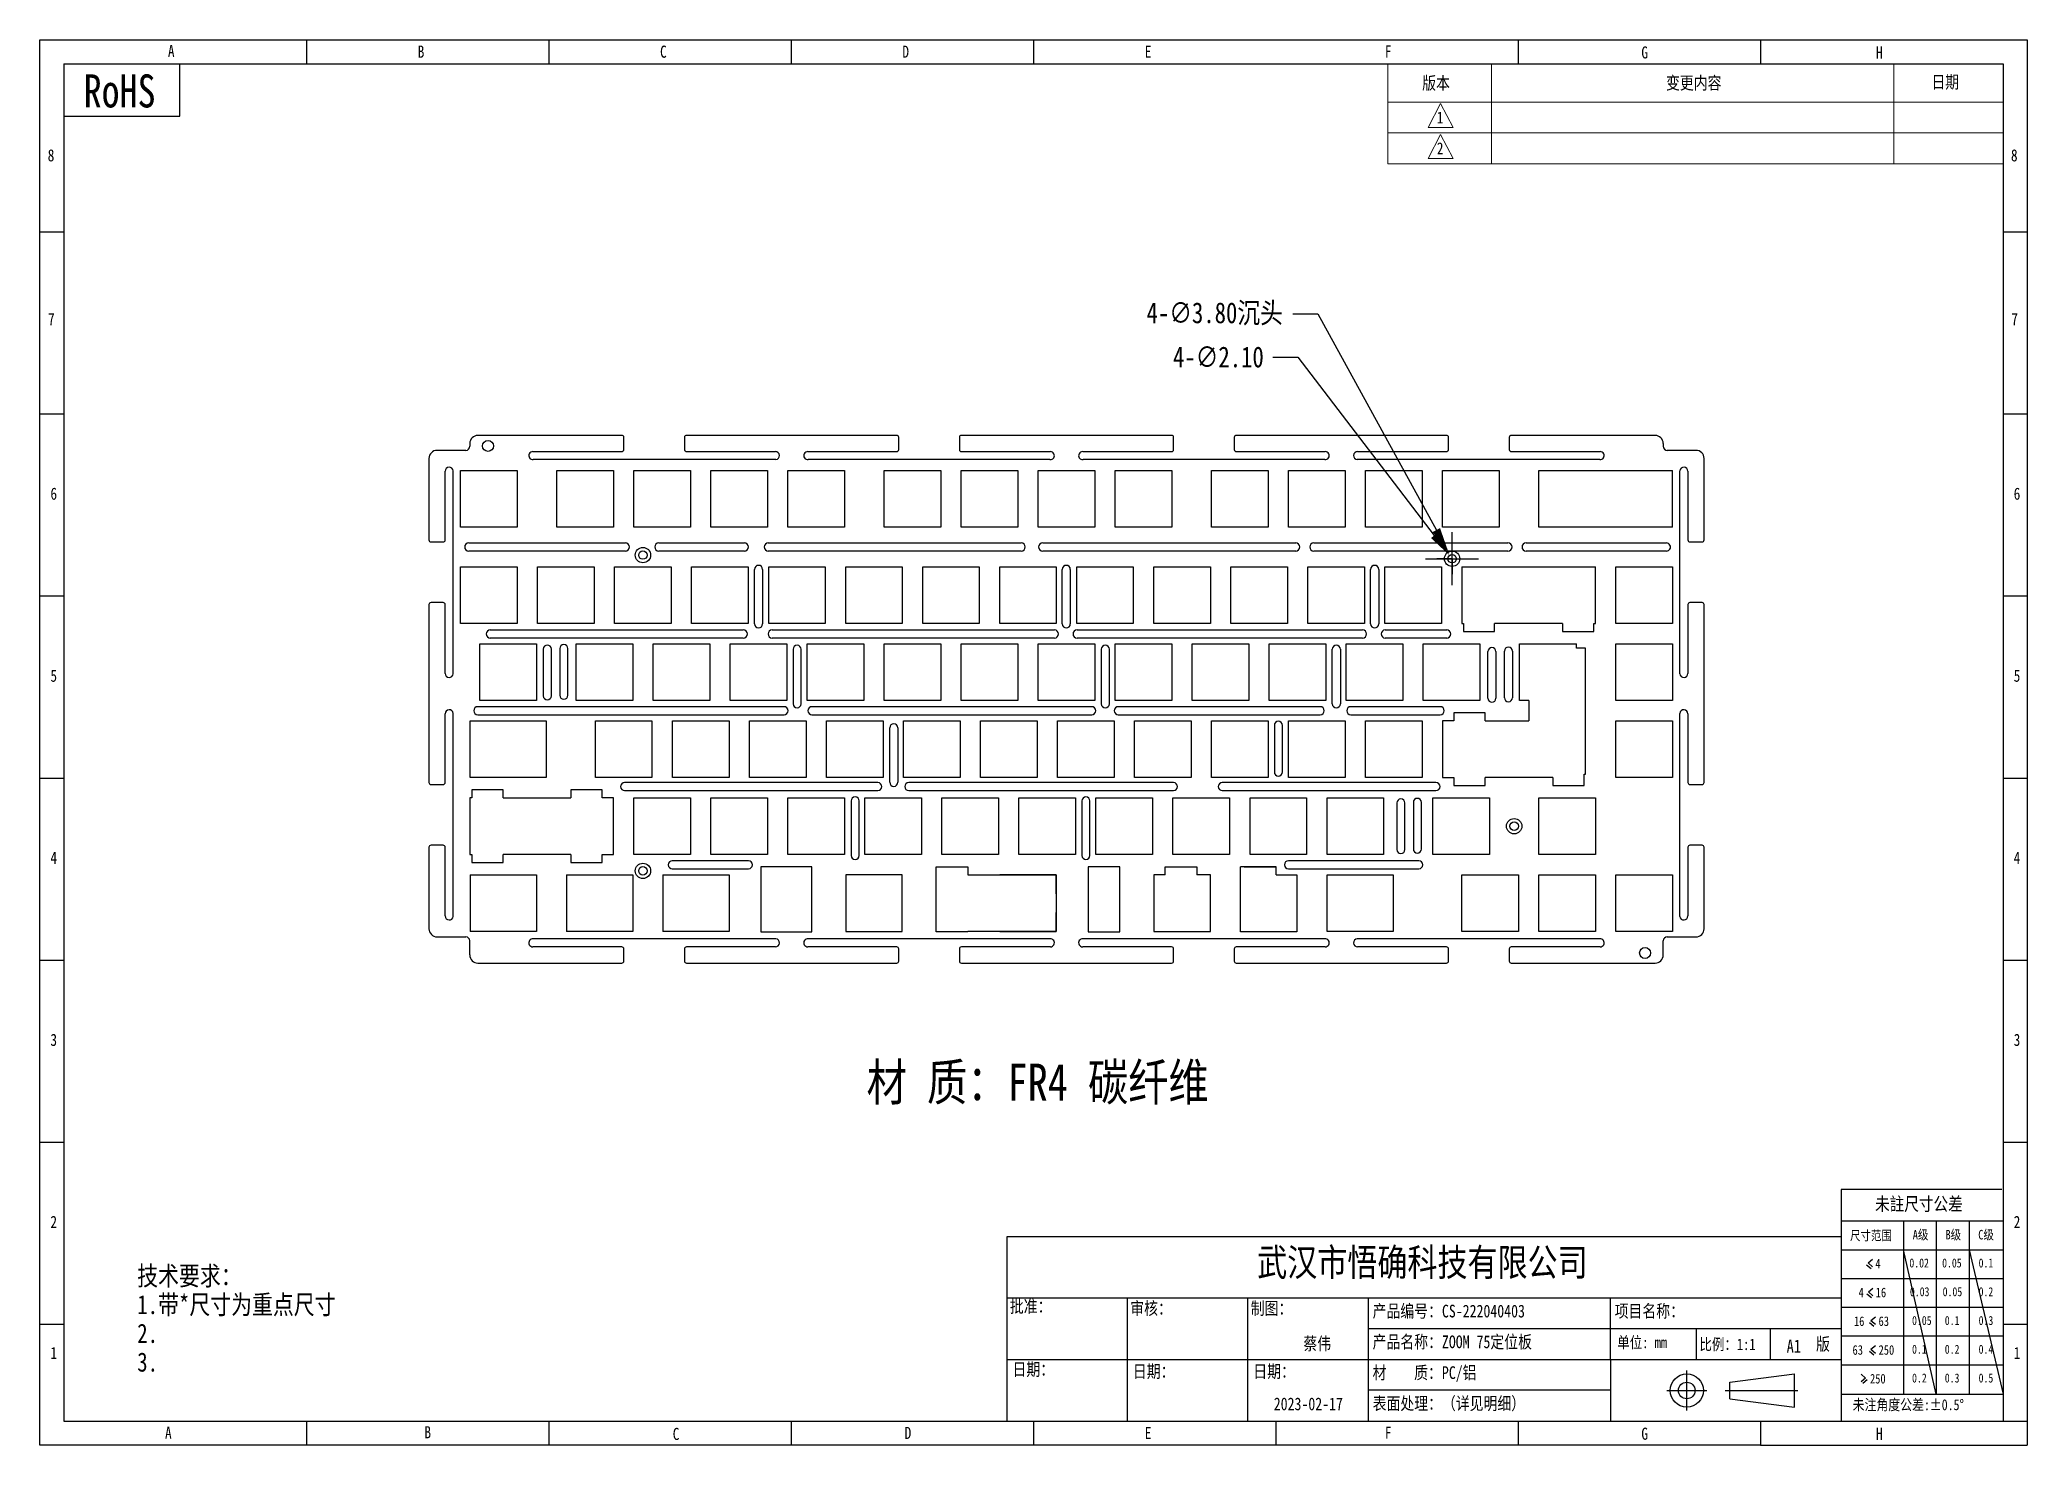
# Model space of a CAD drawing. Header units: millimetres. Extents: x 1340 to 2414, y -845 to -497.
# Drawn here: x 1922.1 to 2413.7, y -845 to -497.4 of the extents above; entities that cross this region are included whole.
import ezdxf

# ---------------------------------------------------------------- set-up
doc = ezdxf.new("R2010")
doc.units = ezdxf.units.MM
doc.header["$LTSCALE"] = 50
doc.header["$MEASUREMENT"] = 0
doc.header["$PDMODE"] = 3
doc.header["$PDSIZE"] = 0.3125
doc.linetypes.add('CENTER', pattern=[0.6, 0.375, -0.075, 0.075, -0.075])
doc.layers.get('0').update_dxf_attribs({"linetype": 'CONTINUOUS'})
doc.layers.get('Defpoints').update_dxf_attribs({"linetype": 'CONTINUOUS'})
for name, color, linetype in [('10', 7, 'CONTINUOUS'), ('TK', 7, 'CONTINUOUS'), ('尺寸', 3, 'CONTINUOUS'), ('文字', 3, 'CONTINUOUS')]:
    doc.layers.add(name, color=color, linetype=linetype)
doc.styles.get("Standard").update_dxf_attribs({"font": '', "width": 0.8})
doc.styles.get('Standard').set_extended_font_data('SimSun')
doc.dimstyles.get("Standard").update_dxf_attribs({"dimscale": 18, "dimtxt": 0.15625, "dimasz": 0.1875, "dimexe": 0.125, "dimexo": 0.0625, "dimgap": 0.09, "dimtad": 0, "dimtih": 1, "dimtoh": 1, "dimzin": 12, "dimdsep": 46, "dimtxsty": 'Standard', "dimblk": '_FILLED', "dimcen": 0.09, "dimazin": 3, "dimtp": 0.01, "dimtm": 0.01, "dimtfac": 1, "dimtofl": 0, "dimtmove": 0, "dimatfit": 3, "dimldrblk": '_FILLED', "dimfxl": 1, "dimtolj": 1, "dimtzin": 4, "dimarcsym": 0})

msp = doc.modelspace()

# ---------------------------------------------------------------- texts
at = {"color": 0, "width": 0.8}
for s, height, p in [('A', 2.997, (1953.771, -501.69)), ('B', 2.997, (2015.565, -501.858)), ('C', 2.997, (2075.513, -501.858)), ('D', 2.997, (2135.462, -501.858)), ('E', 2.997, (2195.411, -501.858)), ('F', 2.997, (2254.805, -501.805)), ('G ', 2.9974, (2318.248, -502.047)), ('H', 2.997, (2376.293, -502.077)), ('8', 2.997, (1924.038, -527.496)), ('8', 2.997, (2409.674, -527.496)), ('7', 2.997, (1924.128, -568.003)), ('7', 2.997, (2409.763, -568.003)), ('6', 2.997, (1924.713, -611.173)), ('6', 2.997, (2410.349, -611.173)), ('5', 2.997, (1924.713, -656.202)), ('5', 2.997, (2410.349, -656.202)), ('4', 2.997, (1924.713, -701.231)), ('4', 2.997, (2410.349, -701.231)), ('3', 2.997, (1924.713, -746.261)), ('3', 2.997, (2410.349, -746.261)), ('2', 2.997, (1924.713, -791.29)), ('2', 2.997, (2410.349, -791.29)), ('1 ', 2.9974, (1924.713, -823.709)), ('1 ', 2.9974, (2410.349, -823.709)), ('A', 2.997, (1953.06, -843.427)), ('B', 2.997, (2017.229, -843.312)), ('C', 2.997, (2078.648, -843.727)), ('D ', 2.9974, (2136.017, -843.48)), ('E', 2.997, (2195.411, -843.48)), ('F', 2.997, (2254.805, -843.428)), ('G ', 2.9974, (2318.248, -843.67)), ('H', 2.997, (2376.293, -843.699))]:
    msp.add_text(s, height=height, dxfattribs=at).set_placement(p)
at = {"color": 0, "lineweight": 13, "char_height": 3.1433, "width": 32.42945, "attachment_point": 1}
for s, insert in [('版本', (2264.027, -506.546)), ('变更内容', (2324.337, -506.519)), ('日期', (2389.994, -506.282))]:
    msp.add_mtext(s, dxfattribs=dict(at, insert=insert))
at = {"color": 0, "attachment_point": 1}
for s, insert, char_height, width in [('材 质：FR4 碳纤维', (2126.6, -750.651), 9.13107, 171.12929), ('未註尺寸公差', (2376.06, -783.689), 3.3106, 117.95877), ('{\\fSimSun|b0|i0|c134|p2;A级}', (2385.37, -791.769), 2.37092, 117.95878), ('{\\fSimSun|b0|i0|c0|p2;B\\fSimSun|b0|i0|c134|p2;级}', (2393.471, -791.769), 2.37092, 117.95878), ('{\\fSimSun|b0|i0|c134|p2;C级}', (2401.571, -791.769), 2.37092, 117.95878), ('尺寸范围{\\fTxt|b0|i0|c134|p2;}', (2369.86, -791.962), 2.37092, 117.95877), ('4', (2376.125, -798.935), 2.371, 117.95877), ('0.02', (2384.539, -798.837), 2.2227, 117.95877), ('0.05', (2392.639, -798.837), 2.2227, 117.95877), ('0.1', (2401.666, -798.837), 2.2227, 117.95877), ('4', (2371.98, -806.047), 2.371, 117.95877), ('16', (2376.213, -806.047), 2.3709, 117.95877), ('0.03', (2384.67, -805.949), 2.2227, 117.95877), ('0.05', (2392.771, -805.949), 2.2227, 117.95877), ('0.2', (2401.666, -805.949), 2.2227, 117.95877), ('{\\fSimSun|b0|i0|c134|p2;批准：}', (2162.031, -809.085), 3.14326, 58.90916), ('{\\fSimSun|b0|i0|c134|p2;审核：}', (2191.817, -809.59), 3.14326, 58.90916), ('{\\fSimSun|b0|i0|c134|p2;制图：}', (2221.603, -809.59), 3.14326, 58.90916), ('{\\fSimSun|b0|i0|c134|p2;产品编号：CS-222040403}', (2251.768, -810.271), 3.14326, 58.90916), ('{\\fSimSun|b0|i0|c134|p2;项目名称：}', (2311.64, -810.271), 3.14326, 58.90916), ('16', (2370.834, -813.16), 2.3709, 117.95877), ('63', (2376.919, -813.16), 2.3709, 117.95877), ('0.05', (2385.201, -813.062), 2.2227, 117.95877), ('0.1', (2393.301, -813.062), 2.2227, 117.95877), ('0.3', (2401.666, -813.062), 2.2227, 117.95877), ('{\\fSimSun|b0|i0|c134|p2;蔡伟}', (2234.647, -818.31), 3.14326, 58.90916), ('产品名称：ZOOM 75定位板', (2251.768, -817.879), 3.14326, 58.90916), ('{\\fSimSun|b0|i0|c134|p2;单位\\fSimSun|b0|i0|c134|p54;: mm }', (2312.28, -818.174), 2.82893, 53.01824), ('{\\fSimSun|b0|i0|c134|p2;比例：1:1}', (2332.611, -818.653), 2.82893, 53.01824), ('\\fￋￎￌﾣﾤ|b0|i0|c134|p2;版', (2361.454, -818.433), 3.14326, 58.90916), ('63', (2370.481, -820.273), 2.3709, 117.95877), ('250', (2376.919, -820.273), 2.3709, 117.95877), ('0.1', (2385.201, -820.175), 2.2227, 117.95877), ('0.2', (2393.301, -820.175), 2.2227, 117.95877), ('0.4', (2401.666, -820.175), 2.2227, 117.95877), ('{\\fSimSun|b0|i0|c134|p2;日期：}', (2162.681, -824.686), 3.14326, 58.90916), ('{\\fSimSun|b0|i0|c134|p2;日期：}', (2192.467, -825.191), 3.14326, 58.90916), ('{\\fSimSun|b0|i0|c134|p2;日期：}', (2222.253, -825.191), 3.14326, 58.90916), ('材    质：PC/铝 ', (2251.768, -825.499), 3.14326, 58.90916), ('250', (2374.801, -827.386), 2.3709, 117.95877), ('0.2', (2385.201, -827.288), 2.2227, 117.95877), ('0.3', (2393.301, -827.288), 2.2227, 117.95877), ('0.5', (2401.666, -827.288), 2.2227, 117.95877), ('2023-02-17', (2227.315, -833.233), 3.1433, 58.90916), ('{\\fSimSun|b0|i0|c134|p2;表面处理：（详见明细）}', (2251.768, -833.107), 3.14326, 58.90916), ('{\\fSimSun|b0|i0|c134|p2;未注角度公差:\\fSimSun|b0|i0|c0|p2;%%P0.5%%D}', (2370.506, -833.666), 2.69422, 107.23524)]:
    msp.add_mtext(s, dxfattribs=dict(at, insert=insert, char_height=char_height, width=width))
at = {"color": 0, "linetype": 'Continuous', "lineweight": 9, "insert": (1946.176, -800.768), "char_height": 4.73525, "width": 148.83508, "attachment_point": 1, "line_spacing_factor": 0.9}
msp.add_mtext('{\\fSimSun|b0|i0|c134|p2;技术要求：\\P\\fSimSun|b0|i0|c0|p2;1.\\fSimSun|b0|i0|c134|p2;带\\fSimSun|b0|i0|c0|p2;*\\fSimSun|b0|i0|c134|p2;尺寸为重点尺寸\\P\\fSimSun|b0|i0|c0|p2;2.\\P3.\\P} ', dxfattribs=at)
at = {"layer": 'TK', "color": 0, "lineweight": 13, "width": 0.8}
for s, p in [('1', (2267.667, -518.117)), ('2', (2267.667, -525.746))]:
    msp.add_text(s, height=2.958, dxfattribs=at).set_placement(p)
at = {"layer": 'TK', "color": 0, "lineweight": 13, "insert": (2354.192, -818.881), "char_height": 3.23663, "width": 11.74896, "attachment_point": 1}
msp.add_mtext('{\\fSimSun|b0|i0|c0|p2;A\\fSimSun|b0|i0|c134|p2;1}', dxfattribs=at)
at = {"layer": '尺寸', "color": 0, "ltscale": 0.18, "insert": (2223.219, -796.377), "char_height": 6.80895, "width": 155.26239, "attachment_point": 1}
msp.add_mtext('{\\fSimHei|b0|i0|c134|p49;武汉市悟确科技有限公司}', dxfattribs=at)
at = {"layer": '文字', "color": 0, "ltscale": 0.18, "insert": (1932.926, -505.979), "char_height": 8.17074, "width": 116.2566, "attachment_point": 1}
msp.add_mtext('{\\fSimSun|b0|i0|c0|p2;RoHS}', dxfattribs=at)

# ---------------------------------------------------------------- blocks, each defined once
blk = doc.blocks.new('SW_CENTERMARKSYMBOL_6')
at = {"layer": '10', "color": 0}
for p, q in [((-2.5, 0), (-3.8, 0)), ((0, 0), (-2.5, 0)), ((0, 2.5), (0, 3.8)), ((0, 0), (0, 2.5)), ((0, 0), (0, -2.5)), ((0, 0), (2.5, 0)), ((2.5, 0), (3.8, 0)), ((0, -2.5), (0, -3.8))]:
    blk.add_line(p, q, dxfattribs=at)
blk = doc.blocks.new('_FILLED')
at = {"color": 0, "linetype": 'ByBlock'}
blk.add_solid([(0, 0), (-1, 0.167), (-1, -0.167)], dxfattribs=at)
blk = doc.blocks.new('*D2')
at = {"color": 0, "lineweight": -2, "transparency": 16777216}
for p, q in [((2232.02, -565.22), (2238.21, -565.22)), ((2238.21, -565.22), (2267.54, -618.68)), ((2271.43, -632.3), (2271.43, -619.23)), ((2264.89, -625.77), (2277.96, -625.77))]:
    blk.add_line(p, q, dxfattribs=at)
at = {"layer": 'Defpoints', "color": 0, "transparency": 16777216}
for p in [(2270.51, -624.1), (2272.34, -627.43)]:
    blk.add_point(p, dxfattribs=at)
at = {"color": 0, "lineweight": -2, "transparency": 16777216, "xscale": 6.1875, "yscale": 6.1875, "zscale": 6.1875, "rotation": 298.750287693437}
blk.add_blockref('_FILLED', (2270.51, -624.1), dxfattribs=at)
at = {"color": 0, "transparency": 16777216, "insert": (2212.71, -565.22), "char_height": 5.1562, "attachment_point": 5}
blk.add_mtext('\\A1;4-∅3.80{\\fSimSun|b0|i0|c134|p2;沉头}', dxfattribs=at)
blk = doc.blocks.new('*D3')
at = {"color": 0, "lineweight": -2, "transparency": 16777216}
for p, q in [((2227.05, -575.9), (2233.24, -575.9)), ((2233.24, -575.9), (2267.03, -620.02)), ((2271.43, -632.3), (2271.43, -619.23)), ((2264.89, -625.77), (2277.96, -625.77))]:
    blk.add_line(p, q, dxfattribs=at)
at = {"layer": 'Defpoints', "color": 0, "transparency": 16777216}
for p in [(2270.79, -624.93), (2272.06, -626.6)]:
    blk.add_point(p, dxfattribs=at)
at = {"color": 0, "lineweight": -2, "transparency": 16777216, "xscale": 6.1875, "yscale": 6.1875, "zscale": 6.1875, "rotation": 307.4442253555715}
blk.add_blockref('_FILLED', (2270.79, -624.93), dxfattribs=at)
at = {"color": 0, "transparency": 16777216, "insert": (2213.62, -575.9), "char_height": 5.1562, "attachment_point": 5}
blk.add_mtext('\\A1;4-∅2.10', dxfattribs=at)

# ---------------------------------------------------------------- dimensions: what is measured, and where the dimension line sits
for p1, p2, text, picture, middle in [((2272.34, -627.434), (2270.512, -624.102), '4-<>{\\fSimSun|b0|i0|c134|p2;沉头}', '*D2', (2212.71, -565.216)), ((2272.064, -626.602), (2270.788, -624.934), '4-<>', '*D3', (2213.62, -575.901))]:
    dim = msp.add_diameter_dim_2p(p1=p1, p2=p2, text=text, dimstyle='Standard', override={"dimscale": 33, "dimzin": 0, "dimcen": 0.198, "dimadec": 0, "dimazin": 0, "dimtp": 0, "dimtm": 0, "dimtdec": 4, "dimtzin": 0})
    dim.commit()
    dim.dimension.update_dxf_attribs({"geometry": picture, "text_midpoint": middle, "dimtype": 163})

# ---------------------------------------------------------------- linework, layer by layer
at = {"color": 0}
for p, q in [((1922.068, -845.03), (1922.068, -497.412)), ((1922.068, -497.412), (2413.699, -497.412)), ((1988.062, -497.412), (1988.062, -503.407)), ((2048.011, -497.412), (2048.011, -503.407)), ((2107.96, -497.412), (2107.96, -503.407)), ((2167.908, -497.412), (2167.908, -503.407)), ((2287.806, -497.412), (2287.806, -503.407)), ((2347.755, -497.412), (2347.755, -503.407)), ((2413.699, -497.412), (2413.699, -845.03)), ((1928.063, -503.407), (1928.063, -839.035)), ((1928.063, -503.407), (2407.704, -503.407)), ((1956.744, -516.306), (1956.744, -503.407)), ((2407.704, -503.407), (2407.704, -839.035)), ((1928.063, -516.306), (1956.744, -516.306)), ((1922.068, -544.922), (1928.063, -544.922)), ((2407.704, -544.922), (2413.699, -544.922)), ((1922.068, -589.947), (1928.063, -589.947)), ((2407.704, -589.947), (2413.699, -589.947)), ((1922.068, -634.977), (1928.063, -634.977)), ((2407.704, -634.977), (2413.699, -634.977)), ((1922.068, -680.006), (1928.063, -680.006)), ((2407.704, -680.006), (2413.699, -680.006)), ((1922.068, -725.035), (1928.063, -725.035)), ((2407.704, -725.035), (2413.699, -725.035)), ((2407.704, -748.669), (2407.704, -800.995)), ((1922.068, -770.064), (1928.063, -770.064)), ((2407.704, -770.064), (2413.699, -770.064)), ((2407.395, -781.779), (2367.682, -781.779)), ((2367.682, -781.779), (2367.682, -795.861)), ((2367.682, -783.292), (2367.682, -839.035)), ((2367.682, -789.549), (2407.704, -789.549)), ((2383.093, -789.549), (2383.093, -832.421)), ((2391.194, -789.549), (2391.194, -832.421)), ((2399.294, -789.549), (2399.294, -832.421)), ((2161.362, -793.367), (2367.682, -793.377)), ((2161.362, -839.035), (2161.362, -793.367)), ((2367.682, -796.662), (2407.704, -796.662)), ((2373.94, -800.409), (2375.052, -801.342)), ((2374.321, -799.955), (2375.433, -799.022)), ((2374.321, -799.955), (2375.433, -800.888)), ((2367.682, -803.774), (2407.704, -803.774)), ((2374.429, -807.118), (2375.54, -806.185)), ((2161.362, -808.58), (2367.682, -808.58)), ((2191.148, -839.035), (2191.148, -808.58)), ((2220.934, -839.035), (2220.934, -808.58)), ((2250.72, -839.035), (2250.72, -808.58)), ((2310.592, -823.795), (2310.592, -808.58)), ((2367.682, -810.887), (2407.704, -810.887)), ((2374.048, -807.572), (2375.159, -808.505)), ((2374.429, -807.118), (2375.54, -808.051)), ((1922.068, -815.094), (1928.063, -815.094)), ((2374.646, -814.635), (2375.758, -815.568)), ((2375.027, -814.181), (2376.139, -813.248)), ((2375.027, -814.181), (2376.139, -815.114)), ((2407.704, -815.094), (2413.699, -815.094)), ((2250.72, -816.187), (2367.682, -816.187)), ((2331.782, -816.187), (2331.782, -823.795)), ((2350.109, -816.334), (2350.109, -823.795)), ((2367.682, -818), (2407.704, -818)), ((2375.027, -821.293), (2376.139, -820.361)), ((2161.362, -823.795), (2367.682, -823.795)), ((2310.592, -823.795), (2310.592, -839.035)), ((2367.682, -825.112), (2407.704, -825.112)), ((2374.646, -821.747), (2375.758, -822.68)), ((2375.027, -821.293), (2376.139, -822.226)), ((2340.14, -829.443), (2356.093, -827.394)), ((2340.14, -833.541), (2340.14, -829.443)), ((2356.093, -835.589), (2356.093, -827.394)), ((2373.728, -828.406), (2372.616, -827.473)), ((2373.728, -828.406), (2372.616, -829.339)), ((2374.109, -828.86), (2372.997, -829.793)), ((2310.592, -831.415), (2250.72, -831.415)), ((2340.14, -833.541), (2356.093, -835.589)), ((2367.682, -832.421), (2407.704, -832.421)), ((1928.063, -839.035), (2104.071, -839.035)), ((1988.062, -839.035), (1988.062, -845.03)), ((2048.011, -839.035), (2048.011, -845.03)), ((2104.071, -839.035), (2367.682, -839.035)), ((2107.96, -839.035), (2107.96, -845.03)), ((2167.908, -839.035), (2167.908, -845.03)), ((2227.857, -839.035), (2227.857, -845.03)), ((2287.806, -839.035), (2287.806, -845.03)), ((2347.755, -839.035), (2347.755, -845.03)), ((2367.682, -839.02), (2407.704, -839.035)), ((2367.682, -839.035), (2413.699, -839.035)), ((2107.96, -845.03), (1922.068, -845.03)), ((2347.755, -845.03), (2107.96, -845.03)), ((2347.755, -845.03), (2413.699, -845.03))]:
    msp.add_line(p, q, dxfattribs=at)
at = {"color": 0, "lineweight": 13}
for p, q in [((2255.566, -512.866), (2255.566, -503.407)), ((2281.178, -512.866), (2281.178, -503.407)), ((2380.704, -512.866), (2380.704, -503.407)), ((2407.654, -512.866), (2255.566, -512.866))]:
    msp.add_line(p, q, dxfattribs=at)
at = {"color": 7, "linetype": 'Continuous'}
for p, q in [((2027.452, -598.962), (2020.352, -598.964)), ((2028.452, -597.267), (2028.452, -597.962)), ((2066.054, -595.267), (2030.452, -595.267)), ((2044.054, -599.267), (2066.054, -599.267)), ((2066.554, -598.767), (2066.554, -595.767)), ((2081.554, -595.767), (2081.554, -598.767)), ((2134.054, -595.267), (2082.054, -595.267)), ((2082.054, -599.267), (2104.054, -599.267)), ((2112.054, -599.267), (2134.054, -599.267)), ((2134.554, -598.767), (2134.554, -595.767)), ((2149.554, -595.767), (2149.554, -598.767)), ((2202.054, -595.267), (2150.054, -595.267)), ((2150.054, -599.267), (2172.054, -599.267)), ((2180.051, -599.267), (2202.054, -599.267)), ((2202.554, -598.767), (2202.554, -595.767)), ((2217.554, -595.767), (2217.554, -598.767)), ((2270.054, -595.267), (2218.054, -595.267)), ((2218.054, -599.267), (2240.051, -599.267)), ((2248.051, -599.267), (2270.054, -599.267)), ((2270.554, -598.767), (2270.554, -595.767)), ((2285.554, -595.767), (2285.554, -598.767)), ((2321.652, -595.267), (2286.054, -595.267)), ((2286.054, -599.267), (2308.051, -599.267)), ((2323.652, -597.267), (2323.652, -597.962)), ((2331.752, -598.964), (2324.652, -598.962)), ((2018.352, -600.964), (2018.352, -621.129)), ((2022.352, -621.129), (2022.352, -604.131)), ((2024.347, -654.226), (2024.347, -604.031)), ((2026.177, -617.962), (2026.177, -603.962)), ((2026.177, -603.962), (2040.176, -603.962)), ((2040.176, -603.962), (2040.176, -617.962)), ((2104.154, -601.262), (2044.154, -601.262)), ((2049.989, -617.962), (2049.989, -603.962)), ((2049.989, -603.962), (2063.989, -603.962)), ((2063.989, -603.962), (2063.989, -617.962)), ((2069.039, -617.962), (2069.039, -603.962)), ((2069.039, -603.962), (2083.039, -603.962)), ((2083.039, -603.962), (2083.039, -617.962)), ((2088.089, -617.962), (2088.089, -603.962)), ((2088.089, -603.962), (2102.089, -603.962)), ((2102.089, -603.962), (2102.089, -617.962)), ((2107.139, -617.962), (2107.139, -603.962)), ((2107.139, -603.962), (2121.139, -603.962)), ((2171.954, -601.262), (2112.154, -601.262)), ((2121.139, -603.962), (2121.139, -617.962)), ((2130.952, -617.962), (2130.952, -603.962)), ((2130.952, -603.962), (2144.951, -603.962)), ((2144.951, -603.962), (2144.951, -617.962)), ((2150.002, -617.962), (2150.002, -603.962)), ((2150.002, -603.962), (2164.001, -603.962)), ((2164.001, -603.962), (2164.001, -617.962)), ((2169.052, -617.962), (2169.052, -603.962)), ((2169.052, -603.962), (2183.051, -603.962)), ((2239.951, -601.262), (2180.151, -601.262)), ((2183.051, -603.962), (2183.051, -617.962)), ((2188.102, -617.962), (2188.102, -603.962)), ((2188.102, -603.962), (2202.101, -603.962)), ((2202.101, -603.962), (2202.101, -617.962)), ((2211.914, -617.962), (2211.914, -603.962)), ((2211.914, -603.962), (2225.914, -603.962)), ((2225.914, -603.962), (2225.914, -617.962)), ((2230.964, -617.962), (2230.964, -603.962)), ((2230.964, -603.962), (2244.964, -603.962)), ((2244.964, -603.962), (2244.964, -617.962)), ((2307.951, -601.262), (2247.951, -601.262)), ((2250.014, -603.962), (2264.014, -603.962)), ((2250.014, -617.962), (2250.014, -603.962)), ((2264.014, -603.962), (2264.014, -617.962)), ((2269.064, -603.962), (2283.064, -603.962)), ((2269.064, -617.962), (2269.064, -603.962)), ((2283.064, -603.962), (2283.064, -617.962)), ((2292.877, -603.962), (2325.927, -603.962)), ((2292.877, -617.962), (2292.877, -603.962)), ((2325.927, -617.962), (2325.927, -603.962)), ((2327.757, -654.226), (2327.757, -604.031)), ((2329.752, -604.131), (2329.752, -621.129)), ((2333.752, -621.129), (2333.752, -600.964)), ((2040.176, -617.962), (2026.177, -617.962)), ((2063.989, -617.962), (2049.989, -617.962)), ((2083.039, -617.962), (2069.039, -617.962)), ((2102.089, -617.962), (2088.089, -617.962)), ((2121.139, -617.962), (2107.139, -617.962)), ((2144.951, -617.962), (2130.952, -617.962)), ((2164.001, -617.962), (2150.002, -617.962)), ((2183.051, -617.962), (2169.052, -617.962)), ((2202.101, -617.962), (2188.102, -617.962)), ((2225.914, -617.962), (2211.914, -617.962)), ((2244.964, -617.962), (2230.964, -617.962)), ((2264.014, -617.962), (2250.014, -617.962)), ((2283.064, -617.962), (2269.064, -617.962)), ((2325.927, -617.962), (2292.877, -617.962)), ((2018.852, -621.629), (2021.852, -621.629)), ((2028.177, -621.868), (2066.924, -621.868)), ((2066.924, -623.868), (2028.177, -623.868)), ((2075.199, -621.868), (2096.356, -621.868)), ((2096.356, -623.868), (2075.199, -623.868)), ((2102.27, -621.868), (2164.856, -621.868)), ((2164.856, -623.868), (2102.27, -623.868)), ((2170.152, -621.868), (2232.738, -621.868)), ((2232.738, -623.868), (2170.152, -623.868)), ((2237.213, -621.868), (2285.246, -621.868)), ((2285.246, -623.868), (2237.213, -623.868)), ((2289.721, -621.868), (2324.454, -621.868)), ((2324.425, -623.863), (2289.721, -623.868)), ((2330.252, -621.629), (2333.252, -621.629)), ((2026.177, -641.774), (2026.177, -627.774)), ((2026.177, -627.774), (2040.176, -627.774)), ((2040.176, -627.774), (2040.176, -641.774)), ((2045.227, -641.774), (2045.227, -627.774)), ((2045.227, -627.774), (2059.226, -627.774)), ((2059.226, -627.774), (2059.226, -641.774)), ((2064.277, -641.774), (2064.277, -627.774)), ((2064.277, -627.774), (2078.276, -627.774)), ((2078.276, -627.774), (2078.276, -641.774)), ((2083.327, -641.774), (2083.327, -627.774)), ((2083.327, -627.774), (2097.326, -627.774)), ((2097.326, -627.774), (2097.326, -641.774)), ((2098.876, -641.888), (2098.876, -628.406)), ((2100.876, -628.406), (2100.876, -641.888)), ((2102.377, -641.774), (2102.377, -627.774)), ((2102.377, -627.774), (2116.376, -627.774)), ((2116.376, -627.774), (2116.376, -641.774)), ((2121.425, -641.774), (2121.425, -627.774)), ((2121.425, -627.774), (2135.426, -627.774)), ((2135.426, -627.774), (2135.426, -641.774)), ((2140.475, -641.774), (2140.475, -627.774)), ((2140.475, -627.774), (2154.476, -627.774)), ((2154.476, -627.774), (2154.476, -641.774)), ((2159.527, -641.774), (2159.527, -627.774)), ((2159.527, -627.774), (2173.526, -627.774)), ((2173.526, -627.774), (2173.526, -641.774)), ((2174.992, -641.888), (2174.992, -628.406)), ((2176.992, -628.406), (2176.992, -641.888)), ((2178.577, -641.774), (2178.577, -627.774)), ((2178.577, -627.774), (2192.576, -627.774)), ((2192.576, -627.774), (2192.576, -641.774)), ((2197.627, -641.774), (2197.627, -627.774)), ((2197.627, -627.774), (2211.626, -627.774)), ((2211.626, -627.774), (2211.626, -641.774)), ((2216.677, -627.774), (2230.676, -627.774)), ((2216.677, -641.774), (2216.677, -627.774)), ((2230.676, -627.774), (2230.676, -641.774)), ((2235.727, -627.774), (2249.726, -627.774)), ((2235.727, -641.774), (2235.727, -627.774)), ((2249.726, -627.774), (2249.726, -641.774)), ((2251.271, -641.888), (2251.271, -628.406)), ((2253.271, -628.406), (2253.271, -641.888)), ((2254.777, -627.774), (2268.776, -627.774)), ((2254.777, -641.774), (2254.777, -627.774)), ((2268.776, -627.774), (2268.776, -641.774)), ((2273.825, -627.774), (2306.875, -627.774)), ((2273.825, -627.774), (2273.825, -641.774)), ((2306.875, -641.774), (2306.875, -627.774)), ((2311.927, -627.774), (2325.926, -627.774)), ((2311.927, -641.774), (2311.927, -627.774)), ((2325.926, -627.774), (2325.926, -641.774)), ((2018.352, -637.129), (2018.352, -681.123)), ((2021.852, -636.629), (2018.852, -636.629)), ((2022.352, -654.127), (2022.352, -637.129)), ((2329.752, -637.129), (2329.752, -654.127)), ((2333.252, -636.629), (2330.252, -636.629)), ((2333.752, -681.123), (2333.752, -637.129)), ((2040.176, -641.774), (2026.177, -641.774)), ((2033.518, -643.376), (2096.104, -643.376)), ((2059.226, -641.774), (2045.227, -641.774)), ((2078.276, -641.774), (2064.277, -641.774)), ((2097.326, -641.774), (2083.327, -641.774)), ((2116.376, -641.774), (2102.377, -641.774)), ((2103.226, -643.376), (2173.061, -643.376)), ((2135.426, -641.774), (2121.425, -641.774)), ((2154.476, -641.774), (2140.475, -641.774)), ((2173.526, -641.774), (2159.527, -641.774)), ((2192.576, -641.774), (2178.577, -641.774)), ((2178.658, -643.376), (2249.272, -643.376)), ((2211.626, -641.774), (2197.627, -641.774)), ((2230.676, -641.774), (2216.677, -641.774)), ((2249.726, -641.774), (2235.727, -641.774)), ((2268.776, -641.774), (2254.777, -641.774)), ((2254.886, -643.376), (2270.09, -643.376)), ((2273.825, -641.774), (2274.226, -641.774)), ((2274.226, -641.774), (2274.226, -643.775)), ((2274.226, -643.775), (2281.945, -643.774)), ((2298.745, -641.774), (2281.945, -641.774)), ((2281.945, -643.774), (2281.945, -641.774)), ((2298.745, -641.774), (2298.745, -643.774)), ((2298.745, -643.774), (2306.451, -643.775)), ((2306.451, -641.774), (2306.875, -641.774)), ((2306.451, -643.775), (2306.451, -641.774)), ((2325.926, -641.774), (2311.927, -641.774)), ((2030.939, -660.824), (2030.939, -646.824)), ((2030.939, -646.824), (2044.939, -646.824)), ((2096.104, -645.376), (2033.518, -645.376)), ((2044.939, -646.824), (2044.939, -660.824)), ((2046.625, -648.137), (2046.625, -659.667)), ((2048.625, -659.667), (2048.625, -648.137)), ((2050.709, -647.999), (2050.709, -659.529)), ((2052.709, -659.529), (2052.709, -647.999)), ((2054.752, -660.824), (2054.752, -646.824)), ((2054.752, -646.824), (2068.751, -646.824)), ((2068.751, -646.824), (2068.751, -660.824)), ((2073.802, -660.824), (2073.802, -646.824)), ((2073.802, -646.824), (2087.801, -646.824)), ((2087.801, -646.824), (2087.801, -660.824)), ((2092.852, -660.824), (2092.852, -646.824)), ((2092.852, -646.824), (2106.851, -646.824)), ((2173.061, -645.376), (2103.226, -645.376)), ((2106.851, -646.824), (2106.851, -660.824)), ((2108.414, -648.161), (2108.414, -661.644)), ((2110.414, -661.644), (2110.414, -648.161)), ((2111.902, -660.824), (2111.902, -646.824)), ((2111.902, -646.824), (2125.901, -646.824)), ((2125.901, -646.824), (2125.901, -660.824)), ((2130.952, -660.824), (2130.952, -646.824)), ((2130.952, -646.824), (2144.951, -646.824)), ((2144.951, -646.824), (2144.951, -660.824)), ((2150.002, -660.824), (2150.002, -646.824)), ((2150.002, -646.824), (2164.001, -646.824)), ((2164.001, -646.824), (2164.001, -660.824)), ((2169.052, -660.824), (2169.052, -646.824)), ((2169.052, -646.824), (2183.051, -646.824)), ((2249.272, -645.376), (2178.658, -645.376)), ((2183.051, -646.824), (2183.051, -660.824)), ((2184.643, -648.161), (2184.643, -661.644)), ((2186.643, -661.644), (2186.643, -648.161)), ((2188.102, -660.824), (2188.102, -646.824)), ((2188.102, -646.824), (2202.101, -646.824)), ((2202.101, -646.824), (2202.101, -660.824)), ((2207.152, -646.824), (2221.151, -646.824)), ((2207.152, -660.824), (2207.152, -646.824)), ((2221.151, -646.824), (2221.151, -660.824)), ((2226.202, -646.824), (2240.201, -646.824)), ((2226.202, -660.824), (2226.202, -646.824)), ((2240.201, -646.824), (2240.201, -660.824)), ((2241.801, -661.644), (2241.801, -648.161)), ((2243.801, -648.161), (2243.801, -661.644)), ((2245.252, -646.824), (2259.251, -646.824)), ((2245.252, -660.824), (2245.252, -646.824)), ((2270.09, -645.376), (2254.886, -645.376)), ((2259.251, -646.824), (2259.251, -660.824)), ((2264.302, -646.824), (2278.301, -646.824)), ((2264.302, -660.824), (2264.302, -646.824)), ((2278.301, -646.824), (2278.301, -660.824)), ((2280.283, -660.28), (2280.283, -648.75)), ((2282.283, -648.75), (2282.283, -660.28)), ((2284.367, -660.142), (2284.367, -648.612)), ((2286.367, -648.612), (2286.367, -660.142)), ((2288.114, -646.824), (2302.193, -646.824)), ((2288.114, -660.824), (2288.114, -646.824)), ((2302.193, -647.855), (2302.193, -646.825)), ((2304.423, -647.855), (2302.193, -647.855)), ((2304.423, -679.055), (2304.423, -647.855)), ((2311.927, -646.824), (2325.926, -646.824)), ((2311.927, -660.824), (2311.927, -646.824)), ((2325.926, -646.824), (2325.926, -660.824)), ((2106.171, -662.359), (2030.413, -662.359)), ((2044.939, -660.824), (2030.939, -660.824)), ((2068.751, -660.824), (2054.752, -660.824)), ((2087.801, -660.824), (2073.802, -660.824)), ((2106.851, -660.824), (2092.852, -660.824)), ((2125.901, -660.824), (2111.902, -660.824)), ((2182.294, -662.359), (2113.083, -662.359)), ((2144.951, -660.824), (2130.952, -660.824)), ((2164.001, -660.824), (2150.002, -660.824)), ((2183.051, -660.824), (2169.052, -660.824)), ((2202.101, -660.824), (2188.102, -660.824)), ((2238.805, -662.359), (2188.858, -662.359)), ((2221.151, -660.824), (2207.152, -660.824)), ((2240.201, -660.824), (2226.202, -660.824)), ((2259.251, -660.824), (2245.252, -660.824)), ((2268.499, -662.359), (2246.384, -662.359)), ((2278.301, -660.824), (2264.302, -660.824)), ((2290.423, -660.824), (2288.114, -660.824)), ((2290.423, -660.824), (2290.423, -665.874)), ((2325.926, -660.824), (2311.927, -660.824)), ((2022.352, -681.123), (2022.352, -664.125)), ((2024.347, -714.221), (2024.347, -664.025)), ((2029.508, -665.874), (2047.32, -665.874)), ((2030.413, -664.359), (2106.171, -664.359)), ((2047.32, -665.874), (2047.32, -679.874)), ((2059.514, -679.874), (2059.514, -665.874)), ((2059.514, -665.874), (2073.514, -665.874)), ((2073.514, -665.874), (2073.514, -679.874)), ((2078.564, -679.874), (2078.564, -665.874)), ((2078.564, -665.874), (2092.564, -665.874)), ((2092.564, -665.874), (2092.564, -679.874)), ((2097.614, -679.874), (2097.614, -665.874)), ((2097.614, -665.874), (2111.614, -665.874)), ((2111.614, -665.874), (2111.614, -679.874)), ((2113.083, -664.359), (2182.294, -664.359)), ((2116.664, -679.874), (2116.664, -665.874)), ((2116.664, -665.874), (2130.664, -665.874)), ((2130.664, -665.874), (2130.664, -679.874)), ((2132.326, -681.069), (2132.326, -667.587)), ((2134.326, -667.587), (2134.326, -681.069)), ((2135.714, -679.874), (2135.714, -665.874)), ((2135.714, -665.874), (2149.714, -665.874)), ((2149.714, -665.874), (2149.714, -679.874)), ((2154.764, -679.874), (2154.764, -665.874)), ((2154.764, -665.874), (2168.764, -665.874)), ((2168.764, -665.874), (2168.764, -679.874)), ((2173.814, -679.874), (2173.814, -665.874)), ((2173.814, -665.874), (2187.814, -665.874)), ((2187.814, -665.874), (2187.814, -679.874)), ((2188.858, -664.359), (2238.805, -664.359)), ((2192.864, -665.874), (2206.864, -665.874)), ((2192.864, -679.874), (2192.864, -665.874)), ((2206.864, -665.874), (2206.864, -679.874)), ((2211.914, -665.874), (2225.914, -665.874)), ((2211.914, -679.874), (2211.914, -665.874)), ((2225.914, -665.874), (2225.914, -679.874)), ((2227.46, -666.978), (2227.46, -678.508)), ((2229.46, -678.508), (2229.46, -666.978)), ((2230.964, -665.874), (2244.964, -665.874)), ((2230.964, -679.874), (2230.964, -665.874)), ((2244.964, -665.874), (2244.964, -679.874)), ((2246.384, -664.359), (2268.499, -664.359)), ((2250.014, -665.874), (2264.014, -665.874)), ((2250.014, -679.874), (2250.014, -665.874)), ((2264.014, -665.874), (2264.014, -679.874)), ((2271.869, -665.875), (2269.063, -665.875)), ((2269.063, -665.875), (2269.063, -679.875)), ((2279.573, -663.875), (2271.869, -663.875)), ((2271.869, -663.875), (2271.869, -665.875)), ((2279.573, -665.875), (2279.573, -663.875)), ((2279.573, -665.874), (2290.423, -665.874)), ((2311.927, -665.874), (2325.926, -665.874)), ((2311.927, -679.874), (2311.927, -665.874)), ((2325.926, -665.874), (2325.926, -679.874)), ((2327.757, -714.221), (2327.757, -664.025)), ((2329.752, -664.125), (2329.752, -681.123)), ((2018.852, -681.623), (2021.852, -681.623)), ((2028.981, -682.925), (2028.981, -684.925)), ((2036.678, -682.925), (2028.981, -682.925)), ((2047.32, -679.874), (2029.508, -679.874)), ((2036.678, -684.925), (2036.678, -682.925)), ((2053.478, -682.925), (2053.478, -684.925)), ((2061.181, -682.925), (2053.478, -682.925)), ((2073.514, -679.874), (2059.514, -679.874)), ((2061.181, -684.925), (2061.181, -682.925)), ((2129.37, -681.125), (2066.752, -681.125)), ((2066.752, -683.125), (2129.37, -683.125)), ((2092.564, -679.874), (2078.564, -679.874)), ((2111.614, -679.874), (2097.614, -679.874)), ((2130.664, -679.874), (2116.664, -679.874)), ((2149.714, -679.874), (2135.714, -679.874)), ((2202.5, -681.125), (2137.047, -681.125)), ((2137.047, -683.125), (2202.5, -683.125)), ((2168.764, -679.874), (2154.764, -679.874)), ((2187.814, -679.874), (2173.814, -679.874)), ((2206.864, -679.874), (2192.864, -679.874)), ((2225.914, -679.874), (2211.914, -679.874)), ((2267.445, -681.125), (2214.58, -681.125)), ((2214.58, -683.125), (2267.445, -683.125)), ((2244.964, -679.874), (2230.964, -679.874)), ((2264.014, -679.874), (2250.014, -679.874)), ((2269.063, -679.875), (2271.869, -679.875)), ((2271.869, -679.875), (2271.869, -681.875)), ((2271.869, -681.875), (2279.573, -681.875)), ((2296.373, -679.874), (2279.573, -679.874)), ((2279.573, -681.875), (2279.573, -679.875)), ((2296.373, -679.875), (2296.373, -681.875)), ((2296.373, -681.875), (2304.068, -681.875)), ((2304.068, -679.055), (2304.423, -679.055)), ((2304.068, -681.875), (2304.068, -679.055)), ((2325.926, -679.874), (2311.927, -679.874)), ((2330.252, -681.623), (2333.252, -681.623)), ((2028.478, -684.925), (2028.478, -698.925)), ((2028.981, -684.925), (2028.478, -684.925)), ((2036.678, -684.924), (2053.478, -684.924)), ((2063.988, -684.925), (2061.181, -684.925)), ((2063.988, -698.925), (2063.988, -684.925)), ((2069.039, -698.925), (2069.039, -684.924)), ((2069.039, -684.924), (2083.039, -684.924)), ((2083.039, -684.924), (2083.039, -698.925)), ((2088.089, -698.925), (2088.089, -684.924)), ((2088.089, -684.924), (2102.089, -684.924)), ((2102.089, -684.924), (2102.089, -698.925)), ((2107.139, -698.925), (2107.139, -684.924)), ((2107.139, -684.924), (2121.139, -684.924)), ((2121.139, -684.924), (2121.139, -698.925)), ((2122.772, -685.677), (2122.772, -699.159)), ((2124.772, -699.159), (2124.772, -685.677)), ((2126.189, -698.925), (2126.189, -684.924)), ((2126.189, -684.924), (2140.189, -684.924)), ((2140.189, -684.924), (2140.189, -698.925)), ((2145.239, -698.925), (2145.239, -684.924)), ((2145.239, -684.924), (2159.239, -684.924)), ((2159.239, -684.924), (2159.239, -698.925)), ((2164.289, -684.924), (2178.289, -684.924)), ((2164.289, -698.925), (2164.289, -684.924)), ((2178.289, -684.924), (2178.289, -698.925)), ((2179.852, -685.677), (2179.852, -699.159)), ((2181.852, -699.159), (2181.852, -685.677)), ((2183.339, -684.924), (2197.339, -684.924)), ((2183.339, -698.925), (2183.339, -684.924)), ((2197.339, -684.924), (2197.339, -698.925)), ((2202.389, -684.924), (2216.389, -684.924)), ((2202.389, -698.925), (2202.389, -684.924)), ((2216.389, -684.924), (2216.389, -698.925)), ((2221.439, -684.924), (2235.439, -684.924)), ((2221.439, -698.925), (2221.439, -684.924)), ((2235.439, -684.924), (2235.439, -698.925)), ((2240.489, -684.924), (2254.489, -684.924)), ((2240.489, -698.925), (2240.489, -684.924)), ((2254.489, -684.924), (2254.489, -698.925)), ((2257.758, -686.17), (2257.758, -697.701)), ((2259.758, -697.701), (2259.758, -686.17)), ((2261.842, -686.032), (2261.842, -697.562)), ((2263.842, -697.562), (2263.842, -686.032)), ((2266.683, -684.924), (2280.682, -684.924)), ((2266.683, -698.925), (2266.683, -684.924)), ((2280.682, -684.924), (2280.682, -698.925)), ((2292.877, -684.924), (2306.876, -684.924)), ((2292.877, -698.925), (2292.877, -684.924)), ((2306.876, -684.924), (2306.876, -698.925)), ((2018.352, -697.123), (2018.352, -717.288)), ((2021.852, -696.623), (2018.852, -696.623)), ((2022.352, -714.121), (2022.352, -697.123)), ((2329.752, -697.123), (2329.752, -714.121)), ((2333.252, -696.623), (2330.252, -696.623)), ((2333.752, -717.288), (2333.752, -697.123)), ((2028.478, -698.925), (2028.981, -698.925)), ((2028.981, -698.925), (2028.981, -700.925)), ((2028.981, -700.925), (2036.678, -700.925)), ((2036.678, -700.925), (2036.678, -698.925)), ((2053.478, -698.925), (2036.678, -698.925)), ((2053.478, -698.925), (2053.478, -700.925)), ((2053.478, -700.925), (2061.181, -700.925)), ((2061.181, -700.925), (2061.181, -698.925)), ((2061.181, -698.925), (2063.988, -698.925)), ((2083.039, -698.925), (2069.039, -698.925)), ((2097.374, -700.46), (2078.522, -700.46)), ((2078.522, -702.46), (2097.374, -702.46)), ((2102.089, -698.925), (2088.089, -698.925)), ((2121.139, -698.925), (2107.139, -698.925)), ((2140.189, -698.925), (2126.189, -698.925)), ((2159.239, -698.925), (2145.239, -698.925)), ((2178.289, -698.925), (2164.289, -698.925)), ((2197.339, -698.925), (2183.339, -698.925)), ((2216.389, -698.925), (2202.389, -698.925)), ((2235.439, -698.925), (2221.439, -698.925)), ((2263.186, -700.46), (2230.96, -700.46)), ((2230.96, -702.46), (2263.186, -702.46)), ((2254.489, -698.925), (2240.489, -698.925)), ((2280.682, -698.925), (2266.683, -698.925)), ((2306.876, -698.925), (2292.877, -698.925)), ((2273.827, -703.974), (2287.826, -703.974)), ((2273.827, -717.974), (2273.827, -703.974)), ((2287.826, -703.974), (2287.826, -717.974)), ((2292.877, -703.974), (2306.876, -703.974)), ((2292.877, -717.974), (2292.877, -703.974)), ((2306.876, -703.974), (2306.876, -717.974)), ((2311.927, -703.974), (2325.926, -703.974)), ((2311.927, -717.974), (2311.927, -703.974)), ((2325.926, -703.974), (2325.926, -717.974)), ((2020.352, -719.282), (2027.452, -719.282)), ((2028.452, -723.777), (2028.452, -720.282)), ((2066.054, -721.777), (2044.054, -721.777)), ((2104.154, -719.782), (2044.154, -719.782)), ((2066.554, -725.277), (2066.554, -722.277)), ((2081.554, -722.277), (2081.554, -725.277)), ((2104.054, -721.777), (2082.054, -721.777)), ((2134.054, -721.777), (2112.054, -721.777)), ((2171.954, -719.782), (2112.154, -719.782)), ((2134.554, -725.277), (2134.554, -722.277)), ((2149.554, -722.277), (2149.554, -725.277)), ((2172.054, -721.777), (2150.054, -721.777)), ((2202.054, -721.777), (2180.051, -721.777)), ((2239.951, -719.782), (2180.151, -719.782)), ((2202.554, -725.277), (2202.554, -722.277)), ((2217.554, -722.277), (2217.554, -725.277)), ((2240.051, -721.777), (2218.054, -721.777)), ((2307.951, -719.782), (2247.951, -719.782)), ((2270.054, -721.777), (2248.051, -721.777)), ((2270.554, -725.277), (2270.554, -722.277)), ((2287.826, -717.974), (2273.827, -717.974)), ((2285.554, -722.277), (2285.554, -725.277)), ((2308.051, -721.777), (2286.054, -721.777)), ((2306.876, -717.974), (2292.877, -717.974)), ((2325.926, -717.974), (2311.927, -717.974)), ((2323.652, -723.777), (2323.652, -720.282)), ((2324.652, -719.282), (2331.752, -719.282)), ((2030.452, -725.777), (2066.054, -725.777)), ((2082.054, -725.777), (2134.054, -725.777)), ((2150.054, -725.777), (2202.054, -725.777)), ((2218.054, -725.777), (2270.054, -725.777)), ((2286.054, -725.777), (2321.652, -725.777))]:
    msp.add_line(p, q, dxfattribs=at)
at = {"color": 7}
for p, q in [((2113.052, -701.945), (2100.42, -701.945)), ((2100.42, -701.945), (2100.42, -718.045)), ((2113.052, -718.045), (2113.052, -701.945)), ((2143.801, -701.945), (2151.676, -701.945)), ((2143.801, -718.045), (2143.801, -701.945)), ((2151.676, -701.945), (2151.676, -703.976)), ((2189.252, -701.945), (2181.377, -701.945)), ((2181.377, -701.945), (2181.377, -718.045)), ((2189.252, -718.045), (2189.252, -701.945)), ((2200.42, -703.976), (2200.42, -701.944)), ((2200.42, -701.944), (2208.295, -701.944)), ((2208.295, -701.944), (2208.295, -703.976)), ((2227.876, -701.945), (2219.058, -701.945)), ((2219.058, -718.045), (2219.058, -701.945)), ((2220.001, -701.945), (2227.876, -701.945)), ((2227.876, -703.974), (2227.876, -701.945)), ((2028.558, -703.974), (2044.939, -703.974)), ((2028.558, -703.974), (2028.558, -717.974)), ((2044.939, -703.974), (2044.939, -717.974)), ((2052.369, -703.974), (2068.751, -703.974)), ((2052.369, -703.974), (2052.369, -717.974)), ((2068.751, -703.974), (2068.751, -717.974)), ((2076.183, -703.974), (2092.564, -703.974)), ((2076.183, -703.974), (2076.183, -717.974)), ((2092.564, -703.974), (2092.564, -717.974)), ((2121.427, -703.976), (2121.427, -717.975)), ((2135.426, -703.976), (2121.427, -703.976)), ((2135.426, -717.975), (2135.426, -703.976)), ((2151.676, -703.976), (2173.526, -703.976)), ((2173.526, -703.974), (2159.527, -703.974)), ((2173.526, -708.674), (2173.526, -703.974)), ((2173.526, -703.976), (2173.526, -717.975)), ((2197.627, -703.976), (2197.627, -717.975)), ((2200.42, -703.976), (2197.627, -703.976)), ((2211.626, -703.976), (2208.295, -703.976)), ((2211.626, -717.975), (2211.626, -703.976)), ((2227.876, -703.974), (2233.057, -703.974)), ((2233.057, -703.974), (2233.057, -718.045)), ((2240.489, -703.974), (2256.87, -703.974)), ((2240.489, -717.974), (2240.489, -703.974)), ((2256.87, -703.974), (2256.87, -717.974)), ((2173.526, -717.974), (2173.526, -713.274)), ((2044.939, -717.974), (2028.558, -717.974)), ((2068.751, -717.974), (2052.369, -717.974)), ((2092.564, -717.974), (2076.183, -717.974)), ((2100.42, -718.045), (2113.052, -718.045)), ((2121.427, -717.975), (2135.426, -717.975)), ((2151.676, -718.045), (2143.801, -718.045)), ((2173.526, -717.975), (2151.676, -717.975)), ((2151.676, -717.975), (2151.676, -718.045)), ((2159.527, -717.974), (2173.526, -717.974)), ((2181.377, -718.045), (2189.252, -718.045)), ((2197.627, -717.975), (2211.626, -717.975)), ((2233.057, -718.045), (2219.058, -718.045)), ((2256.87, -717.974), (2240.489, -717.974))]:
    msp.add_line(p, q, dxfattribs=at)
for p, q in [((2391.194, -832.421), (2383.093, -796.662)), ((2399.294, -796.662), (2407.704, -832.421))]:
    msp.add_line(p, q)
at = {"color": 0, "linetype": 'CENTER', "ltscale": 3}
for p, q in [((2329.478, -836.417), (2329.478, -826.567)), ((2324.552, -831.492), (2334.403, -831.492)), ((2338.998, -831.492), (2356.958, -831.492))]:
    msp.add_line(p, q, dxfattribs=at)
at = {"color": 7}
msp.add_lwpolyline([(2028.558, -665.876), (2047.32, -665.876), (2047.32, -679.874), (2028.558, -679.874)], close=True, dxfattribs=at)
at = {"color": 7, "linetype": 'Continuous'}
for centre in [(2032.952, -597.862), (2319.152, -723.282)]:
    msp.add_circle(centre, 1.35, dxfattribs=at)
at = {"color": 1}
for centre, radius in [((2071.272, -624.868), 1.9), ((2071.272, -624.868), 1.05), ((2271.426, -625.768), 1.9), ((2271.426, -625.768), 1.05), ((2286.78, -691.924), 1.9), ((2286.78, -691.924), 1.05), ((2071.272, -702.972), 1.9), ((2071.272, -702.972), 1.05)]:
    msp.add_circle(centre, radius, dxfattribs=at)
at = {"color": 0}
for radius in [4.098, 2.049]:
    msp.add_circle((2329.478, -831.492), radius, dxfattribs=at)
at = {"color": 7, "linetype": 'Continuous'}
for centre, radius, start, end in [((2020.352, -600.964), 2, 90, 180), ((2027.452, -597.962), 1, 270, 0), ((2030.452, -597.267), 2, 90, 180), ((2044.054, -600.267), 1, 90, 275.73197), ((2066.054, -595.767), 0.5, 0, 90), ((2066.054, -598.767), 0.5, 270, 0), ((2082.054, -595.767), 0.5, 90, 180), ((2082.054, -598.767), 0.5, 180, 270), ((2104.054, -600.267), 1, 275.73197, 90), ((2112.054, -600.267), 1, 90, 275.73197), ((2134.054, -595.767), 0.5, 0, 90), ((2134.054, -598.767), 0.5, 270, 0), ((2150.054, -595.767), 0.5, 90, 180), ((2150.054, -598.767), 0.5, 180, 270), ((2172.054, -600.267), 1, 264.26803, 90), ((2180.051, -600.267), 1, 90, 275.73197), ((2202.054, -595.767), 0.5, 0, 90), ((2202.054, -598.767), 0.5, 270, 0), ((2218.054, -595.767), 0.5, 90, 180), ((2218.054, -598.767), 0.5, 180, 270), ((2240.051, -600.267), 1, 264.26803, 90), ((2248.051, -600.267), 1, 90, 264.26803), ((2270.054, -595.767), 0.5, 0, 90), ((2270.054, -598.767), 0.5, 270, 0), ((2286.054, -595.767), 0.5, 90, 180), ((2286.054, -598.767), 0.5, 180, 270), ((2308.051, -600.267), 1, 264.26803, 90), ((2321.652, -597.267), 2, 0, 90), ((2324.652, -597.962), 1, 180, 270), ((2331.752, -600.964), 2, 0, 90), ((2023.352, -604.131), 1, 5.73197, 180), ((2328.752, -604.131), 1, 360, 174.26803), ((2018.852, -621.129), 0.5, 180, 270), ((2021.852, -621.129), 0.5, 270, 0), ((2028.177, -622.868), 1, 90, 270), ((2066.924, -622.868), 1, 270, 90), ((2075.199, -622.868), 1, 90, 270), ((2096.356, -622.868), 1, 270, 90), ((2102.27, -622.868), 1, 90, 270), ((2164.856, -622.868), 1, 270, 90), ((2170.152, -622.868), 1, 90, 270), ((2232.738, -622.868), 1, 270, 90), ((2237.213, -622.868), 1, 90, 270), ((2285.246, -622.868), 1, 270, 90), ((2289.721, -622.868), 1, 90, 270), ((2324.454, -622.866), 0.998, 268.31784, 90.01268), ((2330.252, -621.129), 0.5, 180, 270), ((2333.252, -621.129), 0.5, 270, 0), ((2099.876, -628.406), 1, 360, 180), ((2175.992, -628.406), 1, 0, 180), ((2252.271, -628.406), 1, 360, 180), ((2018.852, -637.129), 0.5, 90, 180), ((2021.852, -637.129), 0.5, 0, 90), ((2330.252, -637.129), 0.5, 90, 180), ((2333.252, -637.129), 0.5, 0, 90), ((2033.518, -644.376), 1, 90, 270), ((2096.104, -644.376), 1, 270, 90), ((2099.876, -641.888), 1, 180, 0), ((2103.226, -644.376), 1, 90, 270), ((2173.061, -644.376), 1, 270, 90), ((2175.992, -641.888), 1, 180, 0), ((2178.658, -644.376), 1, 90, 270), ((2249.272, -644.376), 1, 270, 90), ((2252.271, -641.888), 1, 180, 0), ((2254.886, -644.376), 1, 90, 270), ((2270.09, -644.376), 1, 270, 90), ((2047.625, -648.137), 1, 0, 180), ((2051.709, -647.999), 1, 0, 180), ((2109.414, -648.161), 1, 0, 180), ((2185.643, -648.161), 1, 0, 180), ((2242.801, -648.161), 1, 360, 180), ((2281.283, -648.75), 1, 0, 180), ((2285.367, -648.612), 1, 0, 180), ((2023.352, -654.127), 1, 180, 354.26803), ((2328.752, -654.127), 1, 185.73197, 0), ((2023.352, -664.125), 1, 5.73197, 180), ((2030.413, -663.359), 1, 90, 270), ((2047.625, -659.667), 1, 180, 0), ((2051.709, -659.529), 1, 180, 0), ((2106.171, -663.359), 1, 270, 90), ((2109.414, -661.644), 1, 180, 0), ((2113.083, -663.359), 1, 90, 270), ((2182.294, -663.359), 1, 270, 90), ((2185.643, -661.644), 1, 180, 0), ((2188.858, -663.359), 1, 90, 270), ((2238.805, -663.359), 1, 270, 90), ((2242.801, -661.644), 1, 180, 0), ((2246.384, -663.359), 1, 90, 270), ((2268.499, -663.359), 1, 270, 90), ((2281.283, -660.28), 1, 180, 0), ((2285.367, -660.142), 1, 180, 0), ((2328.752, -664.125), 1, 360, 174.26803), ((2133.326, -667.587), 1, 0, 180), ((2228.46, -666.978), 1, 0, 180), ((2018.852, -681.123), 0.5, 180, 270), ((2021.852, -681.123), 0.5, 270, 0), ((2066.752, -682.125), 1, 90, 270), ((2129.37, -682.125), 1, 270, 90), ((2133.326, -681.069), 1, 180, 0), ((2137.047, -682.125), 1, 90, 270), ((2202.5, -682.125), 1, 270, 90), ((2214.58, -682.125), 1, 90, 270), ((2228.46, -678.508), 1, 180, 0), ((2267.445, -682.125), 1, 270, 90), ((2330.252, -681.123), 0.5, 180, 270), ((2333.252, -681.123), 0.5, 270, 0), ((2123.772, -685.677), 1, 360, 180), ((2180.852, -685.677), 1, 0, 180), ((2258.758, -686.17), 1, 360, 180), ((2262.842, -686.032), 1, 360, 180), ((2018.852, -697.123), 0.5, 90, 180), ((2021.852, -697.123), 0.5, 0, 90), ((2258.758, -697.701), 1, 180, 0), ((2262.842, -697.562), 1, 180, 0), ((2330.252, -697.123), 0.5, 90, 180), ((2333.252, -697.123), 0.5, 0, 90), ((2078.522, -701.46), 1, 90, 270), ((2097.374, -701.46), 1, 270, 90), ((2123.772, -699.159), 1, 180, 0), ((2180.852, -699.159), 1, 180, 0), ((2230.96, -701.46), 1, 90, 270), ((2263.186, -701.46), 1, 270, 90), ((2020.352, -717.288), 2, 180, 270), ((2023.352, -714.121), 1, 180, 354.26803), ((2328.752, -714.121), 1, 185.73197, 0), ((2331.752, -717.288), 2, 270, 0), ((2027.452, -720.282), 1, 0, 90), ((2044.054, -720.777), 1, 84.26803, 270), ((2066.054, -722.277), 0.5, 0, 90), ((2082.054, -722.277), 0.5, 90, 180), ((2104.054, -720.777), 1, 270, 84.26803), ((2112.054, -720.777), 1, 84.26803, 270), ((2134.054, -722.277), 0.5, 0, 90), ((2150.054, -722.277), 0.5, 90, 180), ((2172.054, -720.777), 1, 270, 95.73197), ((2180.051, -720.777), 1, 84.26803, 270), ((2202.054, -722.277), 0.5, 0, 90), ((2218.054, -722.277), 0.5, 90, 180), ((2240.051, -720.777), 1, 270, 95.73197), ((2248.051, -720.777), 1, 95.73197, 270), ((2270.054, -722.277), 0.5, 0, 90), ((2286.054, -722.277), 0.5, 90, 180), ((2308.051, -720.777), 1, 270, 95.73197), ((2324.652, -720.282), 1, 90, 180), ((2030.452, -723.777), 2, 180, 270), ((2066.054, -725.277), 0.5, 270, 0), ((2082.054, -725.277), 0.5, 180, 270), ((2134.054, -725.277), 0.5, 270, 0), ((2150.054, -725.277), 0.5, 180, 270), ((2202.054, -725.277), 0.5, 270, 0), ((2218.054, -725.277), 0.5, 180, 270), ((2270.054, -725.277), 0.5, 270, 0), ((2286.054, -725.277), 0.5, 180, 270), ((2321.652, -723.777), 2, 270, 0)]:
    msp.add_arc(centre, radius, start, end, dxfattribs=at)
at = {"layer": 'TK', "color": 0, "lineweight": 13}
for p, q in [((2255.566, -528.081), (2255.566, -512.866)), ((2281.178, -528.081), (2281.178, -512.866)), ((2380.704, -528.081), (2380.704, -512.866)), ((2407.654, -520.474), (2255.566, -520.474)), ((2407.654, -528.081), (2255.566, -528.081))]:
    msp.add_line(p, q, dxfattribs=at)
at = {"layer": 'TK', "color": 0, "lineweight": 13, "flags": 128}
for points in [[(2268.585, -513.198), (2271.658, -519.146), (2265.512, -519.146)], [(2268.585, -520.827), (2271.658, -526.775), (2265.512, -526.775)]]:
    msp.add_lwpolyline(points, close=True, dxfattribs=at)

# ---------------------------------------------------------------- block references
at = {"layer": '10'}
msp.add_blockref('SW_CENTERMARKSYMBOL_6', (2271.426, -625.768), dxfattribs=at)
msp.add_blockref('SW_CENTERMARKSYMBOL_6', (2271.426, -625.768), dxfattribs=at)

msp.set_redraw_order([(e.dxf.handle, doc.entitydb.next_handle()) for e in msp.query("TEXT MTEXT ATTDEF DIMENSION ARC_DIMENSION")])  # texts and dimensions are drawn at this point

doc.saveas('drawing.dxf')
